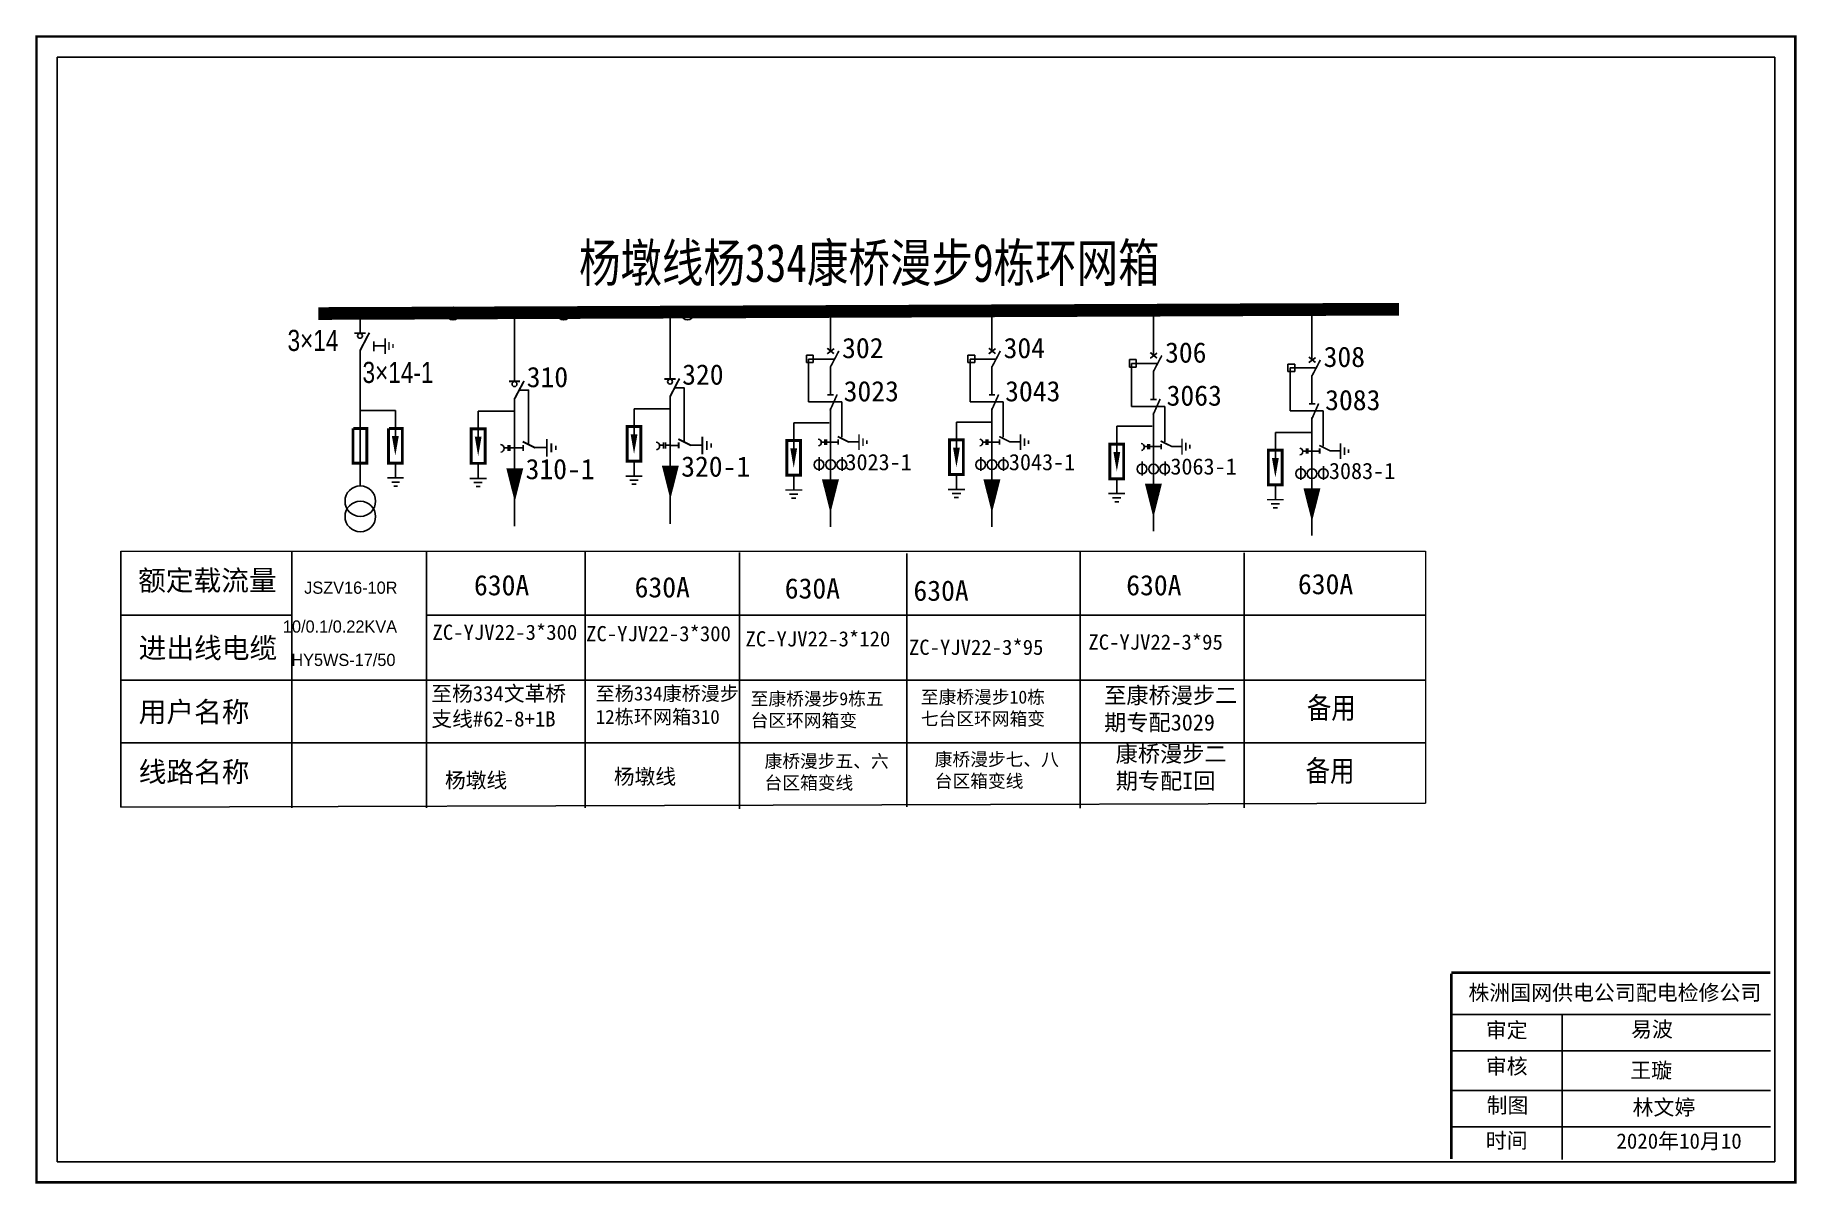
# Model space of a CAD drawing. Extents: x -45 to 361, y -442 to -263.
# Drawn here: x 235.5 to 361.1, y -346.4 to -264.5 of the extents above; entities that cross this region are included whole.
import ezdxf

# ---------------------------------------------------------------- set-up
doc = ezdxf.new("R2010")
doc.units = 0
doc.header["$LTSCALE"] = 0.774411
doc.layers.get('0').update_dxf_attribs({"linetype": 'CONTINUOUS'})
doc.layers.add('1', color=7, linetype='CONTINUOUS')
doc.layers.add('MiniCADLayer', color=7, linetype='CONTINUOUS', lineweight=20)
doc.styles.add('hztxt_txtstyle_1.50_0_0', font='', dxfattribs={"height": 1.5, "bigfont": 'hztxt.shx'})
doc.styles.add('hztxt_txtstyle_1.87_0_0', font='', dxfattribs={"height": 1.871504, "bigfont": 'hztxt.shx'})
doc.styles.add('hztxt_txtstyle_2.50_0_0', font='simkai.ttf', dxfattribs={"height": 2.5})
doc.styles.add('hztxt_txtstyle_2.60_0_0', font='', dxfattribs={"height": 2.6, "bigfont": 'hztxt.shx'})
doc.styles.add('hztxt_txtstyle_3.00_0_0', font='', dxfattribs={"height": 3, "bigfont": 'hztxt.shx'})
doc.styles.add('hztxt_txtstyle_4.68_0_0', font='simkai.ttf', dxfattribs={"height": 4.68})
doc.styles.add('字体', font='simkai_0.ttf', dxfattribs={"height": 2.5})
doc.styles.get('hztxt_txtstyle_1.50_0_0').set_extended_font_data('hztxt')
doc.styles.get('hztxt_txtstyle_1.87_0_0').set_extended_font_data('hztxt')
doc.styles.get('hztxt_txtstyle_2.60_0_0').set_extended_font_data('hztxt')
doc.styles.get('hztxt_txtstyle_3.00_0_0').set_extended_font_data('hztxt')

msp = doc.modelspace()

# ---------------------------------------------------------------- texts
at = {"linetype": 'Continuous', "style": 'hztxt_txtstyle_2.50_0_0'}
for s, height, p in [('302', 1.449, (293.02, -287.57)), ('304', 1.449, (304.54, -287.57)), ('306', 1.449, (316.06, -287.89)), ('308', 1.449, (327.37, -288.2)), ('310', 1.449, (270.52, -289.64)), ('320', 1.449, (281.61, -289.46)), ('3023', 1.449, (293.13, -290.65)), ('3043', 1.449, (304.65, -290.65)), ('3063', 1.449, (316.17, -290.96)), ('3083', 1.449, (327.48, -291.28)), ('310-1', 1.449, (270.44, -296.2)), ('320-1', 1.449, (281.54, -296.02)), ('3023-1', 1.159, (293.26, -295.56)), ('3043-1', 1.159, (304.92, -295.56)), ('3063-1', 1.159, (316.44, -295.87)), ('3083-1', 1.159, (327.75, -296.19)), ('额定载流量', 1.449, (242.8, -304.14)), ('630A', 1.449, (266.76, -304.48)), ('630A', 1.449, (278.22, -304.63)), ('630A', 1.449, (288.93, -304.71)), ('630A', 1.449, (298.11, -304.87)), ('630A', 1.449, (313.29, -304.48)), ('630A', 1.449, (325.54, -304.4)), ('进出线电缆', 1.449, (242.84, -308.96)), ('用户名称', 1.449, (242.84, -313.51)), ('线路名称', 1.449, (242.84, -317.79))]:
    msp.add_text(s, height=height, dxfattribs=at).set_placement(p)
at = {"linetype": 'Continuous', "attachment_point": 1, "style": 'hztxt_txtstyle_1.87_0_0'}
for s, insert, char_height, width in [('{\\fNSimSun|b0|i0|c134|p49;ZC-YJV22-3*300}', (263.8, -306.57), 1.0846, 5.8093), ('{\\fNSimSun|b0|i0|c134|p49;ZC-YJV22-3*300}', (274.76, -306.67), 1.0846, 5.8093), ('{\\fNSimSun|b0|i0|c134|p49;ZC-YJV22-3*120}', (286.13, -307.04), 1.0846, 5.8093), ('{\\fNSimSun|b0|i0|c134|p49;ZC-YJV22-3*95}', (297.79, -307.64), 1.0846, 5.8093), ('{\\fNSimSun|b0|i0|c134|p49;ZC-YJV22-3*95}', (310.59, -307.27), 1.0846, 5.8093), ('{\\fSimSun|b0|i0|c134|p2;至杨334文革桥支线#62-8+1B}', (263.72, -310.94), 1.0846, 10.6678), ('{\\fSimSun|b0|i0|c134|p2;至杨334康桥漫步12栋环网箱310}', (275.44, -310.98), 1, 10.6678), ('{\\fSimSun|b0|i0|c134|p2;杨墩线}', (264.69, -317.12), 1.0846, 12.0319), ('{\\fSimSun|b0|i0|c134|p2;杨墩线}', (276.74, -316.86), 1.0846, 12.0319)]:
    msp.add_mtext(s, dxfattribs=dict(at, insert=insert, char_height=char_height, width=width))
at = {"attachment_point": 1, "style": 'hztxt_txtstyle_2.50_0_0'}
for s, insert, char_height, width in [('{\\fSimSun|b0|i0|c134|p2;至康桥漫步}9{\\fSimSun|b0|i0|c134|p2;栋五台区环网箱变}', (286.5, -311.39), 0.9273, 9.5214), ('{\\fSimSun|b0|i0|c134|p2;至康桥漫步}10{\\fSimSun|b0|i0|c134|p2;栋七台区环网箱变}', (298.64, -311.27), 0.9273, 9.5214), ('{\\fSimSun|b0|i0|c134|p2;至康桥漫步二期专配3029}', (311.72, -311.03), 1.1591, 9.8589), ('{\\fSimSun|b0|i0|c134|p2;康桥漫步二期专配I回}', (312.54, -315.2), 1.1591, 8.553), ('{\\fSimSun|b0|i0|c134|p2;康桥漫步五、六台区箱变线}', (287.49, -315.84), 0.9273, 9.5214), ('{\\fSimSun|b0|i0|c134|p2;康桥漫步七、八台区箱变线}', (299.63, -315.71), 0.9273, 9.5214)]:
    msp.add_mtext(s, dxfattribs=dict(at, insert=insert, char_height=char_height, width=width))
at = {"color": 7, "linetype": 'Continuous', "true_color": 0xffffff, "attachment_point": 1, "style": '字体'}
for s, insert, char_height, width in [('株洲国网供电公司配电检修公司', (337.7, -332.26), 1.0944, 29.9201), ('易波', (349.3, -334.87, 0.01), 1.094, 8.5588), ('王璇', (349.25, -337.8, 0.01), 1.094, 8.5588), ('2020年10月10', (348.26, -342.84, 0.01), 1.094, 16.0081)]:
    msp.add_mtext(s, dxfattribs=dict(at, insert=insert, char_height=char_height, width=width))
at = {"color": 0, "linetype": 'Continuous', "width": 8.5588, "attachment_point": 1, "style": '字体'}
for s, insert, char_height in [('\\f\uffbfﾬￌﾣﾤ_GB2312|b0|i0|c134|p49;审定', (338.94, -334.93, 0.01), 1.0944), ('\\f\uffbfﾬￌﾣﾤ_GB2312|b0|i0|c134|p49;审核', (338.94, -337.51, 0.01), 1.0944), ('\\f\uffbfﾬￌﾣﾤ_GB2312|b0|i0|c134|p49;制图', (339, -340.29, 0.01), 1.0944), ('林文婷', (349.41, -340.44, 0.01), 1.094), ('\\f\uffbfﾬￌﾣﾤ_GB2312|b0|i0|c134|p49;时间', (338.94, -342.8, 0.01), 1.0944)]:
    msp.add_mtext(s, dxfattribs=dict(at, insert=insert, char_height=char_height))
at = {"layer": '1', "width": 0.8}
for s, height, style, p in [('杨墩线杨334康桥漫步9栋环网箱 ', 2.7122, 'hztxt_txtstyle_4.68_0_0', (274.25, -282.13)), ('3×14', 1.507, 'hztxt_txtstyle_2.60_0_0', (253.46, -287.06)), ('3×14-1', 1.507, 'hztxt_txtstyle_2.60_0_0', (258.81, -289.34))]:
    msp.add_text(s, height=height, dxfattribs=dict(at, style=style)).set_placement(p)
at = {"layer": 'MiniCADLayer', "color": 7, "linetype": 'Continuous', "ltscale": 1.520571, "attachment_point": 1}
for s, insert, char_height, style in [('JSZV16-10R', (254.65, -303.5), 0.869, 'hztxt_txtstyle_1.50_0_0'), ('10/0.1/0.22KVA', (253.13, -306.27), 0.8693, 'hztxt_txtstyle_1.50_0_0'), ('HY5WS-17/50', (253.73, -308.65), 0.8693, 'hztxt_txtstyle_1.50_0_0'), ('备用', (326.18, -311.69), 1.739, 'hztxt_txtstyle_3.00_0_0'), ('备用', (326.09, -316.18), 1.739, 'hztxt_txtstyle_3.00_0_0')]:
    msp.add_mtext(s, dxfattribs=dict(at, insert=insert, char_height=char_height, style=style))

# ---------------------------------------------------------------- blocks, each defined once
blk = doc.blocks.new('JD')
for points in [[(-2, 0.2), (-2, -0.2), (2, 0.2), (2, -0.2)], [(1, -1.2), (1, -0.8), (-1, -1.2), (-1, -0.8)], [(-0.5, -1.8), (-0.5, -2.2), (0.5, -1.8), (0.5, -2.2)]]:
    blk.add_trace(points)

# ---------------------------------------------------------------- linework, layer by layer
at = {"linetype": 'Continuous'}
for p, q in [((241.57, -319.59), (241.57, -301.33)), ((253.77, -301.35), (253.77, -319.62)), ((263.37, -301.35), (263.37, -319.62)), ((274.69, -301.35), (274.69, -319.62)), ((285.71, -301.43), (285.71, -319.7)), ((297.63, -301.49), (297.63, -319.57)), ((310, -301.4), (310, -319.66)), ((321.71, -301.44), (321.71, -319.62)), ((241.58, -305.9), (253.77, -305.9)), ((241.58, -310.53), (334.63, -310.53)), ((241.58, -314.99), (334.63, -314.99)), ((334.63, -319.31), (241.57, -319.59))]:
    msp.add_line(p, q, dxfattribs=at)
at = {"linetype": 'Continuous', "ltscale": 1.520571}
msp.add_line((263.37, -305.9), (334.63, -305.9), dxfattribs=at)
at = {"color": 0, "linetype": 'Continuous'}
for p, q in [((336.49, -334.36, 0.01), (359.24, -334.36, 0.01)), ((344.39, -334.36, 0.01), (344.39, -344.7, 0.01)), ((336.49, -336.95, 0.01), (359.24, -336.95, 0.01)), ((336.49, -339.78, 0.01), (359.24, -339.78, 0.01)), ((336.49, -342.37, 0.01), (359.24, -342.37, 0.01))]:
    msp.add_line(p, q, dxfattribs=at)
at = {"color": 0, "linetype": 'Continuous', "const_width": 0.182, "elevation": 0.01}
msp.add_lwpolyline([(235.55, -264.64), (361.03, -264.64), (361.03, -346.34), (235.55, -346.34)], close=True, dxfattribs=at)
at = {"color": 0, "linetype": 'Continuous', "elevation": 0.01}
msp.add_lwpolyline([(237.03, -266.12), (359.56, -266.12), (359.56, -344.87), (237.03, -344.87)], close=True, dxfattribs=at)
at = {"color": 0, "linetype": 'Continuous', "const_width": 0.182, "elevation": 0.01}
msp.add_lwpolyline([(336.49, -331.46), (336.48, -344.66)], dxfattribs=at)
at = {"color": 0, "linetype": 'Continuous', "const_width": 0.182}
msp.add_lwpolyline([(336.49, -331.38), (359.24, -331.38)], dxfattribs=at)
at = {"layer": '1'}
for p, q in [((292.19, -283.94), (292.19, -287.08)), ((303.71, -283.94), (303.71, -287.08)), ((258.63, -284.83), (258.63, -285.79)), ((269.65, -284.67), (269.65, -289.21)), ((280.75, -284.5), (280.75, -289.04)), ((315.23, -284.26), (315.23, -287.4)), ((326.54, -284.58), (326.54, -287.71)), ((258.63, -287.03), (258.63, -296.72)), ((259.66, -286.69), (260.41, -286.69)), ((290.48, -287.36), (290.48, -287.89)), ((290.48, -287.36), (290.96, -287.36)), ((292.43, -287.64), (290.63, -287.64)), ((290.63, -287.64), (290.63, -290.69)), ((290.96, -287.36), (290.96, -287.89)), ((302, -287.36), (302, -287.89)), ((302, -287.36), (302.48, -287.36)), ((303.95, -287.64), (302.15, -287.64)), ((302.15, -287.64), (302.15, -290.69)), ((302.48, -287.36), (302.48, -287.89)), ((313.52, -287.67), (313.52, -288.21)), ((313.52, -287.67), (314, -287.67)), ((314, -287.67), (314, -288.21)), ((290.48, -287.89), (290.96, -287.89)), ((292.19, -288.17), (292.19, -290.16)), ((302, -287.89), (302.48, -287.89)), ((303.71, -288.17), (303.71, -290.16)), ((313.52, -288.21), (314, -288.21)), ((315.47, -287.95), (313.67, -287.95)), ((313.67, -287.95), (313.67, -291.01)), ((315.23, -288.49), (315.23, -290.47)), ((324.83, -287.99), (324.83, -288.52)), ((324.83, -287.99), (325.31, -287.99)), ((324.83, -288.52), (325.31, -288.52)), ((326.78, -288.27), (324.98, -288.27)), ((324.98, -288.27), (324.98, -291.33)), ((325.31, -287.99), (325.31, -288.52)), ((326.54, -288.81), (326.54, -290.79)), ((280.75, -290.27), (280.75, -295.78)), ((258.62, -291.31), (261.15, -291.31)), ((261.15, -291.31), (261.15, -293.16)), ((267.06, -291.34), (267.06, -293.19)), ((269.65, -290.45), (269.65, -295.95)), ((278.18, -291.18), (278.18, -293.03)), ((290.63, -290.69), (293, -290.69)), ((292.19, -291.15), (292.19, -297.01)), ((293, -290.69), (293, -293.21)), ((302.15, -290.69), (304.52, -290.69)), ((303.71, -291.15), (303.71, -297.01)), ((304.52, -290.69), (304.52, -293.21)), ((313.67, -291.01), (316.04, -291.01)), ((315.23, -291.47), (315.23, -297.33)), ((316.04, -291.01), (316.04, -293.53)), ((324.98, -291.33), (327.35, -291.33)), ((327.35, -291.33), (327.35, -293.85)), ((289.57, -292.18), (289.57, -294.03)), ((301.18, -292.13), (301.18, -293.98)), ((312.62, -292.43), (312.62, -294.29)), ((326.54, -291.79), (326.54, -297.65)), ((269.65, -293.97), (270.27, -293.97)), ((271.09, -293.95), (271.94, -293.95)), ((280.75, -293.79), (281.37, -293.79)), ((282.19, -293.77), (283.04, -293.77)), ((292.19, -293.56), (292.74, -293.56)), ((293.47, -293.54), (294.22, -293.54)), ((303.71, -293.56), (304.26, -293.56)), ((304.99, -293.54), (305.74, -293.54)), ((315.23, -293.88), (315.78, -293.88)), ((316.51, -293.86), (317.26, -293.86)), ((323.93, -292.87), (323.93, -294.72)), ((261.15, -295.11), (261.15, -296.07)), ((267.06, -295.14), (267.06, -296.09)), ((278.18, -294.98), (278.18, -295.94)), ((291.39, -294.64), (291.39, -295.61)), ((293.02, -294.64), (293.02, -295.61)), ((302.91, -294.64), (302.91, -295.61)), ((304.54, -294.64), (304.54, -295.61)), ((314.43, -294.95), (314.43, -295.93)), ((316.06, -294.95), (316.06, -295.93)), ((325.74, -295.27), (325.74, -296.25)), ((326.54, -294.19), (327.09, -294.19)), ((327.37, -295.27), (327.37, -296.25)), ((327.82, -294.18), (328.57, -294.18)), ((289.57, -295.97), (289.57, -296.93)), ((301.18, -295.93), (301.18, -296.89)), ((312.62, -296.23), (312.62, -297.19)), ((269.65, -296.84), (269.65, -299.56)), ((280.75, -296.66), (280.75, -299.39)), ((292.19, -297.8), (292.19, -299.59)), ((303.71, -297.8), (303.71, -299.59)), ((323.93, -296.66), (323.93, -297.62)), ((315.23, -298.12), (315.23, -299.9)), ((326.54, -298.44), (326.54, -300.22))]:
    msp.add_line(p, q, dxfattribs=at)
at = {"layer": '1', "ltscale": 0.744739}
for p, q in [((269.59, -291.34), (267.06, -291.34)), ((267.06, -291.34), (267.06, -293.19)), ((280.71, -291.18), (278.18, -291.18)), ((278.18, -291.18), (278.18, -293.03)), ((292.1, -292.18), (289.57, -292.18)), ((289.57, -292.18), (289.57, -294.03)), ((303.71, -292.13), (301.18, -292.13)), ((301.18, -292.13), (301.18, -293.98)), ((315.15, -292.43), (312.62, -292.43)), ((312.62, -292.43), (312.62, -294.29)), ((326.46, -292.87), (323.93, -292.87)), ((323.93, -292.87), (323.93, -294.72)), ((267.06, -295.14), (267.06, -296.09)), ((278.18, -294.98), (278.18, -295.94)), ((289.57, -295.97), (289.57, -296.93)), ((301.18, -295.93), (301.18, -296.89)), ((312.62, -296.23), (312.62, -297.19)), ((323.93, -296.66), (323.93, -297.62))]:
    msp.add_line(p, q, dxfattribs=at)
at = {"layer": '1'}
for points, const_width in [([(255.66, -284.39), (332.74, -284.08)], 0.904), ([(258.23, -285.79), (259.03, -285.79)], 0.136), ([(258.63, -287.04), (259.3, -285.75)], 0.136), ([(291.96, -286.86), (292.44, -287.25)], 0.12), ([(291.96, -287.26), (292.45, -286.89)], 0.12), ([(292.19, -288.2), (292.79, -287.06)], 0.12), ([(303.48, -287.26), (303.97, -286.89)], 0.12), ([(303.49, -286.86), (303.96, -287.25)], 0.12), ([(303.71, -288.2), (304.31, -287.06)], 0.12), ([(315, -287.58), (315.49, -287.21)], 0.12), ([(315.01, -287.17), (315.48, -287.57)], 0.12), ([(315.23, -288.52), (315.83, -287.38)], 0.12), ([(326.31, -287.89), (326.8, -287.53)], 0.12), ([(326.32, -287.49), (326.79, -287.88)], 0.12), ([(326.54, -288.84), (327.14, -287.7)], 0.12), ([(280.35, -289.05), (281.15, -289.05)], 0.136), ([(280.75, -290.31), (281.42, -289.02)], 0.136), ([(269.25, -289.23), (270.05, -289.23)], 0.136), ([(269.65, -290.48), (270.33, -289.2)], 0.136), ([(291.97, -290.19), (292.42, -290.19)], 0.12), ([(292.16, -291.3), (292.67, -290.16)], 0.12), ([(303.49, -290.19), (303.94, -290.19)], 0.12), ([(303.68, -291.3), (304.19, -290.16)], 0.12), ([(315.01, -290.51), (315.46, -290.51)], 0.12), ([(315.21, -291.61), (315.71, -290.48)], 0.12), ([(326.32, -290.82), (326.77, -290.82)], 0.12), ([(326.52, -291.93), (327.02, -290.8)], 0.12), ([(258.13, -292.58), (258.13, -295.05), (259.12, -295.05), (259.12, -292.58), (258.16, -292.58)], 0.209), ([(260.66, -292.58), (260.66, -295.05), (261.65, -295.05), (261.65, -292.58), (260.69, -292.58)], 0.209), ([(266.56, -292.61), (266.56, -295.07), (267.55, -295.07), (267.55, -292.61), (266.59, -292.61)], 0.209), ([(277.68, -292.45), (277.68, -294.92), (278.67, -294.92), (278.67, -292.45), (277.71, -292.45)], 0.209), ([(270.24, -293.52), (271.14, -293.97)], 0.136), ([(270.27, -293.76), (270.27, -294.18)], 0.136), ([(281.34, -293.34), (282.24, -293.79)], 0.136), ([(281.37, -293.58), (281.37, -294)], 0.136), ([(289.08, -293.44), (289.08, -295.91), (290.06, -295.91), (290.06, -293.44), (289.11, -293.44)], 0.209), ([(292.71, -293.16), (293.51, -293.56)], 0.12), ([(292.74, -293.37), (292.74, -293.74)], 0.12), ([(300.69, -293.4), (300.69, -295.87), (301.67, -295.87), (301.67, -293.4), (300.72, -293.4)], 0.209), ([(304.23, -293.16), (305.03, -293.56)], 0.12), ([(304.26, -293.37), (304.26, -293.74)], 0.12), ([(312.12, -293.7), (312.12, -296.17), (313.11, -296.17), (313.11, -293.7), (312.15, -293.7)], 0.209), ([(315.75, -293.48), (316.56, -293.88)], 0.12), ([(315.78, -293.69), (315.78, -294.06)], 0.12), ([(323.43, -294.13), (323.43, -296.6), (324.42, -296.6), (324.42, -294.13), (323.46, -294.13)], 0.209), ([(327.06, -293.79), (327.86, -294.19)], 0.12), ([(327.09, -294.01), (327.09, -294.38)], 0.12), ([(291.89, -297.05), (292.51, -297.05), (292.19, -297.67), (291.9, -297.04)], 0.12), ([(303.41, -297.05), (304.03, -297.05), (303.71, -297.67), (303.42, -297.04)], 0.12), ([(314.93, -297.37), (315.55, -297.37), (315.23, -297.99), (314.94, -297.36)], 0.12), ([(326.24, -297.68), (326.86, -297.68), (326.54, -298.3), (326.25, -297.67)], 0.12)]:
    msp.add_lwpolyline(points, dxfattribs=dict(at, const_width=const_width))
for points in [[(259.62, -286.39), (259.62, -287.07)], [(270.66, -293.77), (270.66, -289.85), (269.98, -289.85)], [(281.75, -293.59), (281.75, -289.68), (281.08, -289.68)], [(269.19, -293.96), (268.91, -293.96)], [(269.19, -293.77), (269.19, -294.18)], [(269.32, -293.77), (269.32, -294.18)], [(269.65, -293.96), (269.32, -293.96)], [(280.29, -293.78), (280.01, -293.78)], [(280.29, -293.59), (280.29, -294.01)], [(280.42, -293.59), (280.42, -294.01)], [(280.75, -293.78), (280.42, -293.78)], [(291.78, -293.55), (291.53, -293.55)], [(291.78, -293.38), (291.78, -293.75)], [(291.9, -293.38), (291.9, -293.75)], [(292.19, -293.55), (291.9, -293.55)], [(303.31, -293.55), (303.05, -293.55)], [(303.31, -293.38), (303.31, -293.75)], [(303.42, -293.38), (303.42, -293.75)], [(303.71, -293.55), (303.42, -293.55)], [(314.83, -293.87), (314.57, -293.87)], [(314.83, -293.7), (314.83, -294.07)], [(314.94, -293.7), (314.94, -294.07)], [(315.23, -293.87), (314.94, -293.87)], [(326.14, -294.02), (326.14, -294.38)], [(326.25, -294.02), (326.25, -294.38)], [(326.14, -294.19), (325.88, -294.19)], [(326.54, -294.19), (326.25, -294.19)]]:
    msp.add_lwpolyline(points, dxfattribs=at)
at = {"layer": '1', "ltscale": 0.744739, "const_width": 0.209}
for points in [[(267.55, -292.61), (267.55, -295.07), (266.56, -295.07), (266.56, -292.61), (267.52, -292.61)], [(278.67, -292.45), (278.67, -294.92), (277.68, -294.92), (277.68, -292.45), (278.64, -292.45)], [(290.06, -293.44), (290.06, -295.91), (289.08, -295.91), (289.08, -293.44), (290.03, -293.44)], [(301.67, -293.4), (301.67, -295.87), (300.69, -295.87), (300.69, -293.4), (301.64, -293.4)], [(313.11, -293.7), (313.11, -296.17), (312.12, -296.17), (312.12, -293.7), (313.08, -293.7)], [(324.42, -294.13), (324.42, -296.6), (323.43, -296.6), (323.43, -294.13), (324.39, -294.13)]]:
    msp.add_lwpolyline(points, dxfattribs=at)
at = {"layer": '1'}
for points, format in [([(278.18, -293, 0.487, 0, 0), (278.18, -294.39, 0, 0, 0)], "xyseb"), ([(261.15, -293.13, 0.487, 0, 0), (261.15, -294.52, 0, 0, 0)], "xyseb"), ([(267.06, -293.16, 0.487, 0, 0), (267.06, -294.55, 0, 0, 0)], "xyseb"), ([(268.66, -293.73, -0.877934), (268.67, -294.28)], "xyb"), ([(279.76, -293.55, -0.877934), (279.77, -294.1)], "xyb"), ([(289.57, -294, 0.487, 0, 0), (289.57, -295.39, 0, 0, 0)], "xyseb"), ([(291.32, -293.35, -0.877934), (291.33, -293.83)], "xyb"), ([(301.18, -293.95, 0.487, 0, 0), (301.18, -295.34, 0, 0, 0)], "xyseb"), ([(302.84, -293.35, -0.877934), (302.85, -293.83)], "xyb"), ([(312.62, -294.26, 0.487, 0, 0), (312.62, -295.64, 0, 0, 0)], "xyseb"), ([(314.36, -293.66, -0.877934), (314.37, -294.15)], "xyb"), ([(325.67, -293.98, -0.877934), (325.68, -294.47)], "xyb"), ([(269.67, -295.42, 1.21, 0, 0), (269.67, -297.81, 0, 0, 0)], "xyseb"), ([(280.77, -295.24, 1.21, 0, 0), (280.77, -297.63, 0, 0, 0)], "xyseb"), ([(323.93, -294.69, 0.487, 0, 0), (323.93, -296.08, 0, 0, 0)], "xyseb"), ([(292.19, -296.22, 1.21, 0, 0), (292.19, -298.61, 0, 0, 0)], "xyseb"), ([(303.71, -296.22, 1.21, 0, 0), (303.71, -298.61, 0, 0, 0)], "xyseb"), ([(315.23, -296.53, 1.21, 0, 0), (315.23, -298.93, 0, 0, 0)], "xyseb"), ([(326.54, -296.85, 1.21, 0, 0), (326.54, -299.24, 0, 0, 0)], "xyseb")]:
    msp.add_lwpolyline(points, format=format, dxfattribs=at)
at = {"layer": '1', "ltscale": 0.744739}
for points in [[(278.18, -293, 0.487, 0, 0), (278.18, -294.39, 0, 0, 0)], [(267.06, -293.16, 0.487, 0, 0), (267.06, -294.55, 0, 0, 0)], [(289.57, -294, 0.487, 0, 0), (289.57, -295.39, 0, 0, 0)], [(301.18, -293.95, 0.487, 0, 0), (301.18, -295.34, 0, 0, 0)], [(312.62, -294.26, 0.487, 0, 0), (312.62, -295.64, 0, 0, 0)], [(323.93, -294.69, 0.487, 0, 0), (323.93, -296.08, 0, 0, 0)]]:
    msp.add_lwpolyline(points, format="xyseb", dxfattribs=at)
at = {"layer": '1'}
for centre, radius in [((265.27, -284.39), 0.45), ((273.16, -284.39), 0.45), ((281.99, -284.39), 0.45), ((258.63, -285.98), 0.174), ((269.65, -289.42), 0.174), ((280.75, -289.25), 0.174), ((291.37, -295.17), 0.347), ((292.2, -295.17), 0.347), ((293, -295.17), 0.347), ((302.9, -295.17), 0.347), ((303.72, -295.17), 0.347), ((304.52, -295.17), 0.347), ((314.42, -295.48), 0.347), ((315.24, -295.48), 0.347), ((316.04, -295.48), 0.347), ((325.73, -295.8), 0.347), ((326.55, -295.8), 0.347), ((327.35, -295.8), 0.347), ((258.65, -297.77), 1.09), ((258.65, -298.86), 1.09)]:
    msp.add_circle(centre, radius, dxfattribs=at)
at = {"layer": 'MiniCADLayer', "color": 7, "linetype": 'Continuous', "ltscale": 1.915481}
for p, q in [((241.57, -301.33), (334.63, -301.33)), ((334.63, -301.33), (334.63, -319.31))]:
    msp.add_line(p, q, dxfattribs=at)

# ---------------------------------------------------------------- block references
at = {"layer": '1', "rotation": 90}
for p, xscale, yscale, zscale in [((260.42, -286.71), 0.2804041917162863, 0.2804041917162863, 0.2804041918696011), ((271.96, -293.97), 0.3164283414633928, 0.3164283414633928, 0.3164283415195152), ((283.05, -293.8), 0.3164283414633928, 0.3164283414633928, 0.3164283415195152), ((294.23, -293.56), 0.2804041917162863, 0.2804041917162863, 0.2804041918696011), ((305.75, -293.56), 0.2804041917162863, 0.2804041917162863, 0.2804041918696011), ((317.27, -293.88), 0.2804041917162863, 0.2804041917162863, 0.2804041918696011), ((328.58, -294.2), 0.2804041917162863, 0.2804041917162863, 0.2804041918696011)]:
    msp.add_blockref('JD', p, dxfattribs=dict(at, xscale=xscale, yscale=yscale, zscale=zscale))
at = {"layer": '1', "xscale": 0.2920877002441387, "yscale": 0.2920876997044388, "zscale": 0.2920876998641678}
for p in [(261.17, -296.11), (267.07, -296.14), (278.19, -295.98), (289.59, -296.97), (301.2, -296.93), (312.63, -297.23), (323.94, -297.66)]:
    msp.add_blockref('JD', p, dxfattribs=at)
at = {"layer": '1', "ltscale": 0.744739, "xscale": -0.2920877002441387, "yscale": 0.2920876997044388, "zscale": 0.2920876998641678}
for p in [(267.04, -296.14), (278.16, -295.98), (289.55, -296.97), (301.16, -296.93), (312.6, -297.23), (323.91, -297.66)]:
    msp.add_blockref('JD', p, dxfattribs=at)

msp.set_redraw_order([(e.dxf.handle, doc.entitydb.next_handle()) for e in msp.query("TEXT MTEXT ATTDEF DIMENSION ARC_DIMENSION")])  # texts and dimensions are drawn at this point

doc.saveas('drawing.dxf')
